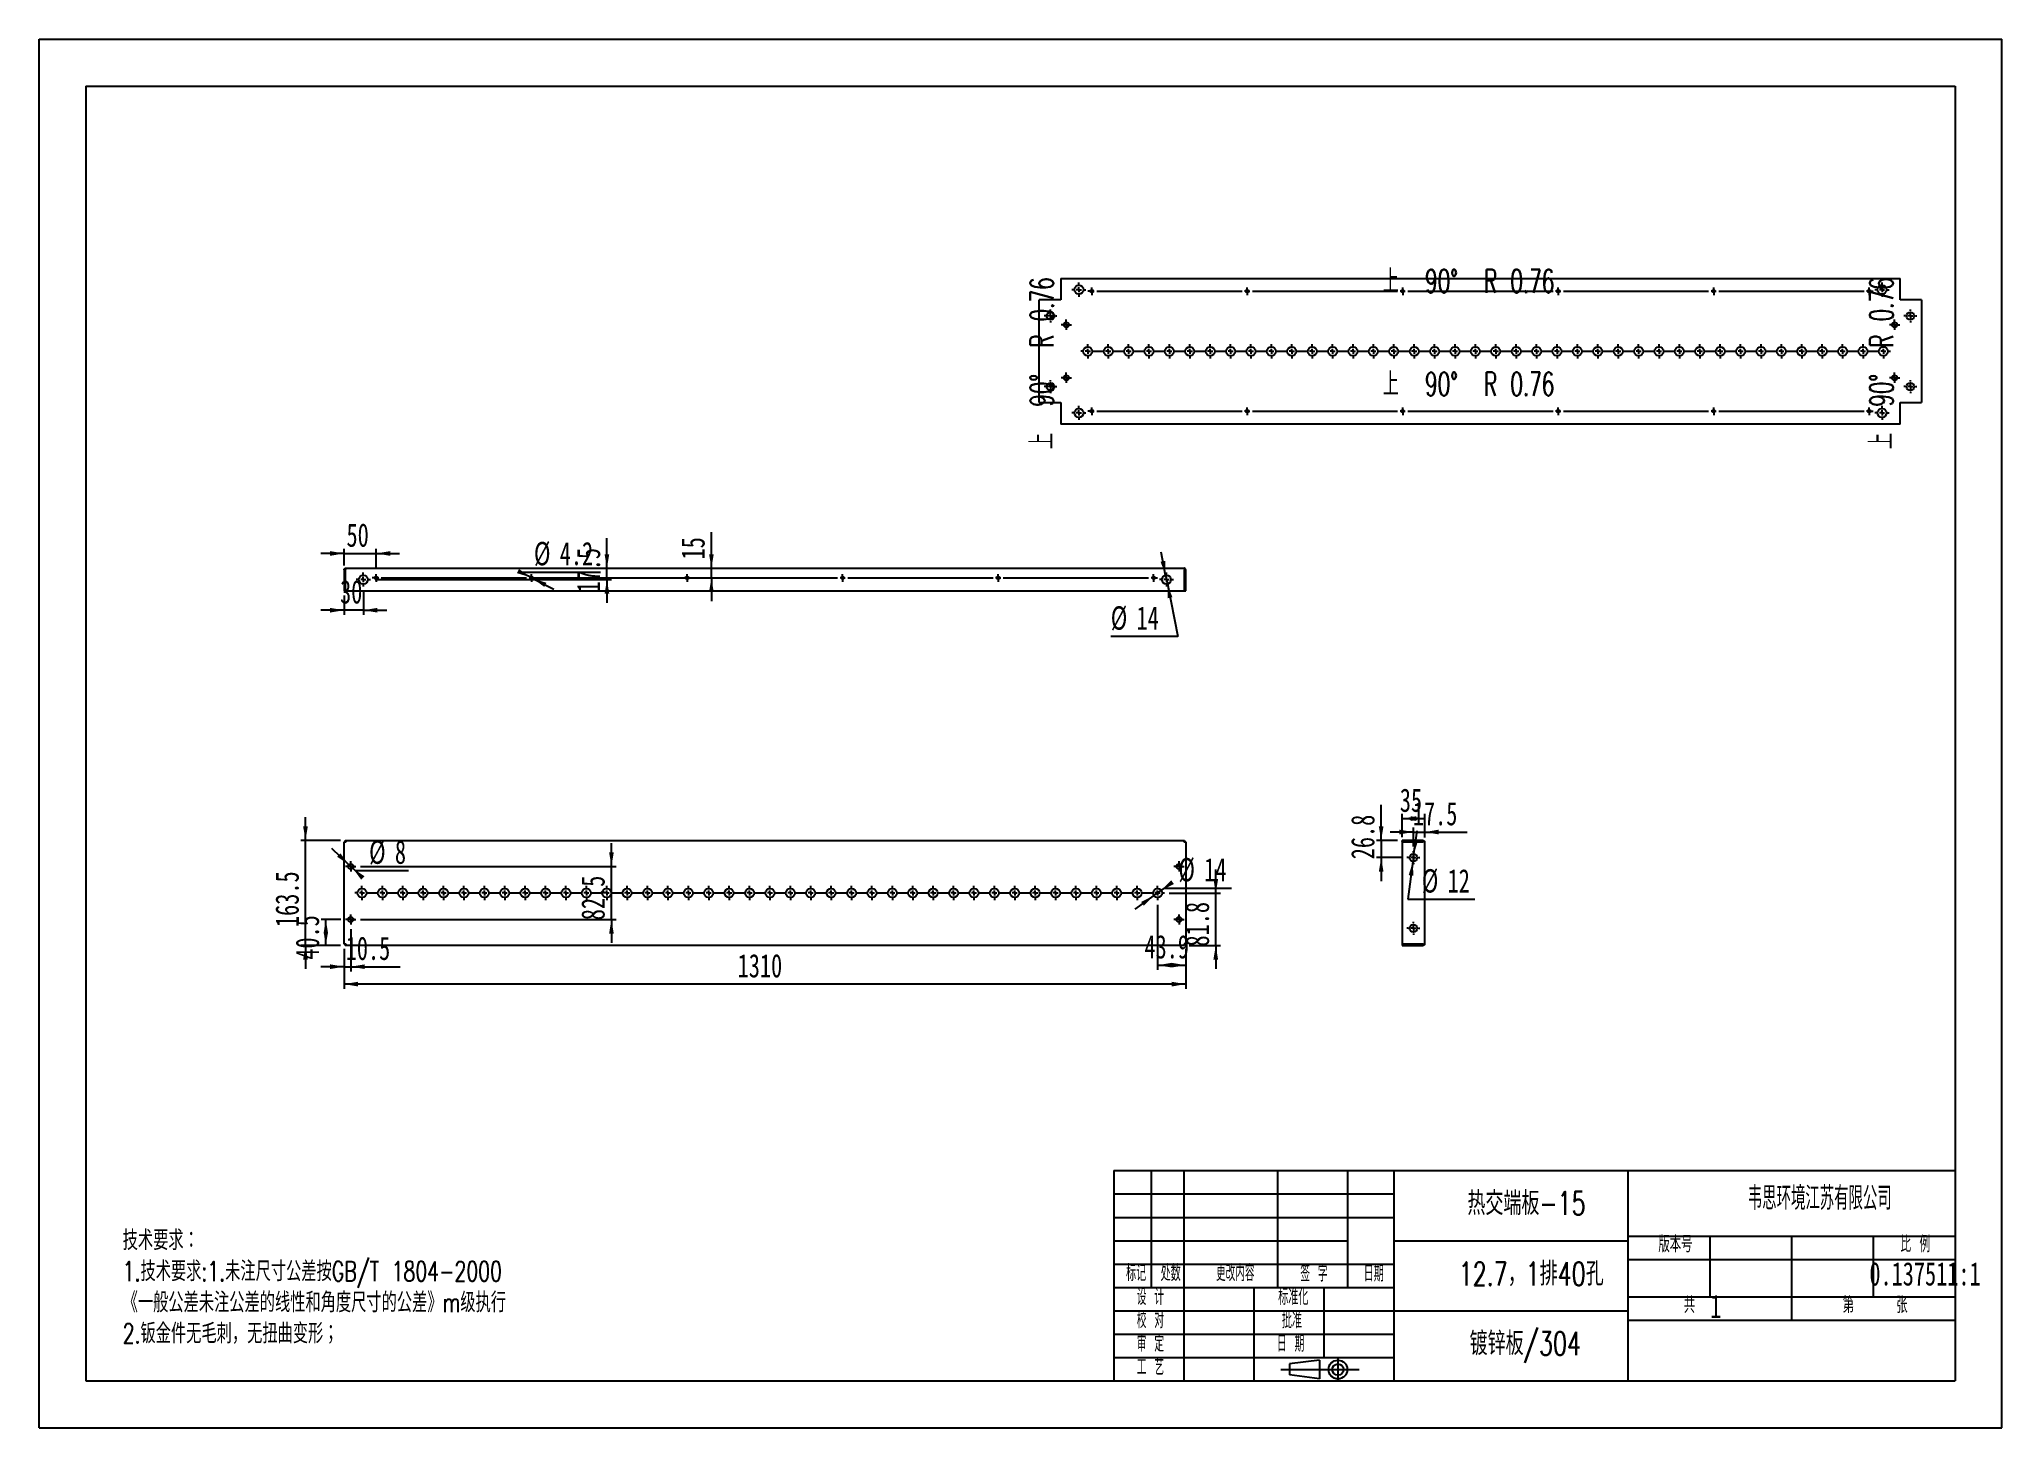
# Model space of a CAD drawing. Extents: x 0 to 3054, y 0 to 2160.
import ezdxf

# ---------------------------------------------------------------- set-up
doc = ezdxf.new("R2010")
doc.units = 0
doc.header["$LTSCALE"] = 7.27214
doc.layers.get('0').update_dxf_attribs({"linetype": 'CONTINUOUS'})
for name, color, linetype in [('粗实线', 7, 'CONTINUOUS'), ('细实线', 7, 'CONTINUOUS'), ('轮廓线层', 7, 'CONTINUOUS')]:
    doc.layers.add(name, color=color, linetype=linetype)
doc.styles.add('SLDTEXTSTYLE0', font='TXT', dxfattribs={"width": 0.7, "bigfont": 'bigfont'})
doc.styles.add('SLDTEXTSTYLE1', font='TXT', dxfattribs={"width": 0.56, "bigfont": 'bigfont'})
doc.styles.add('SLDTEXTSTYLE2', font='TXT', dxfattribs={"width": 0.49, "bigfont": 'bigfont'})
doc.styles.add('SLDTEXTSTYLE3', font='TXT', dxfattribs={"width": 0.54, "bigfont": 'bigfont'})
doc.styles.add('SLDTEXTSTYLE4', font='TXT', dxfattribs={"width": 0.63, "bigfont": 'bigfont'})
doc.styles.add('SLDTEXTSTYLE5', font='TXT', dxfattribs={"width": 0.586667, "bigfont": 'bigfont'})
doc.styles.add('SLDTEXTSTYLE6', font='TXT', dxfattribs={"width": 0.7})
doc.styles.add('SLDTEXTSTYLE7', font='TXT', dxfattribs={"width": 0.628571, "bigfont": 'bigfont'})
doc.dimstyles.new('SLDDIMSTYLE0', dxfattribs={"dimtxt": 36.360702, "dimasz": 21.816421, "dimexe": 0, "dimexo": 0.0625, "dimgap": 9.090175, "dimtad": 2, "dimdec": 1, "dimrnd": 1e-09, "dimzin": 12, "dimtxsty": 'SLDTEXTSTYLE6', "dimsah": 1, "dimcen": 0.09, "dimazin": 3, "dimtfac": 1, "dimtdec": 1, "dimtofl": 0, "dimtmove": 0, "dimatfit": 3, "dimtolj": 1, "dimtzin": 12})
doc.dimstyles.new('SLDDIMSTYLE1', dxfattribs={"dimtxt": 36.360702, "dimasz": 21.816421, "dimexe": 0, "dimexo": 0.0625, "dimgap": 9.090175, "dimtad": 2, "dimdec": 1, "dimrnd": 1e-09, "dimzin": 12, "dimtxsty": 'SLDTEXTSTYLE6', "dimsah": 1, "dimcen": 0.09, "dimazin": 3, "dimtfac": 1, "dimtdec": 1, "dimtmove": 0, "dimatfit": 3, "dimtolj": 1, "dimtzin": 12})
doc.dimstyles.new('SLDDIMSTYLE2', dxfattribs={"dimtxt": 36.360702, "dimasz": 21.816421, "dimexe": 0, "dimexo": 0.0625, "dimgap": 9.090175, "dimtad": 0, "dimtih": 1, "dimtoh": 1, "dimdec": 1, "dimrnd": 1e-09, "dimzin": 12, "dimtxsty": 'SLDTEXTSTYLE6', "dimsah": 1, "dimcen": 0, "dimazin": 3, "dimtfac": 1, "dimtdec": 1, "dimtmove": 0, "dimatfit": 3, "dimtolj": 1, "dimtzin": 12})

msp = doc.modelspace()

# ---------------------------------------------------------------- texts
at = {"color": 7, "linetype": 'CONTINUOUS', "char_height": 36.3607, "attachment_point": 2, "style": 'SLDTEXTSTYLE7'}
for insert in [(2224.47, 1801.87), (2224.47, 1641.79)]:
    msp.add_mtext('上  90°  R 0.76', dxfattribs=dict(at, insert=insert))
at = {"color": 7, "linetype": 'CONTINUOUS', "char_height": 36.3607, "attachment_point": 2, "rotation": 90, "style": 'SLDTEXTSTYLE7'}
for insert in [(1542.33, 1655.96), (2848.91, 1655.96)]:
    msp.add_mtext('上  90°  R 0.76', dxfattribs=dict(at, insert=insert))
at = {"layer": '细实线', "color": 7}
for s, insert, char_height, attachment_point, style in [('热交端板-15', (2314.72, 367.33), 36.361, 2, 'SLDTEXTSTYLE0'), ('韦思环境江苏有限公司', (2771.08, 375.3), 36.361, 2, 'SLDTEXTSTYLE1'), ('12.7，1排40孔', (2321.96, 257.6), 36.361, 2, 'SLDTEXTSTYLE0'), ('0.137511:1', (2934.86, 257.6), 36.361, 2, 'SLDTEXTSTYLE6'), ('1', (2600.6, 207.1), 36.36, 1, 'SLDTEXTSTYLE6'), ('1', (2600.6, 207.1), 36.36, 1, 'SLDTEXTSTYLE6'), ('镀锌板/304', (2312.8, 149.2), 36.361, 2, 'SLDTEXTSTYLE0')]:
    msp.add_mtext(s, dxfattribs=dict(at, insert=insert, char_height=char_height, attachment_point=attachment_point, style=style))
at = {"layer": '细实线', "attachment_point": 2}
for s, insert, char_height, style in [('版本号', (2546.42, 298.47), 25.452, 'SLDTEXTSTYLE4'), ('比 例', (2919.8, 298.47), 25.452, 'SLDTEXTSTYLE5'), ('标记', (1707.11, 253.56), 25.452, 'SLDTEXTSTYLE1'), ('处数', (1760.93, 253.56), 25.452, 'SLDTEXTSTYLE1'), ('更改内容', (1861.4, 253.56), 25.452, 'SLDTEXTSTYLE2'), ('签 字', (1983.87, 252.77), 25.452, 'SLDTEXTSTYLE3'), ('日期', (2076.87, 252.77), 25.452, 'SLDTEXTSTYLE1'), ('设 计', (1729.34, 216.41), 25.452, 'SLDTEXTSTYLE3'), ('标准化', (1951.77, 216.41), 25.452, 'SLDTEXTSTYLE1'), ('共', (2568.24, 203.74), 25.45, 'SLDTEXTSTYLE4'), ('第', (2815.68, 203.74), 25.45, 'SLDTEXTSTYLE4'), ('张', (2898.95, 203.74), 25.45, 'SLDTEXTSTYLE4'), ('张', (2898.95, 203.74), 25.45, 'SLDTEXTSTYLE4'), ('校 对', (1729.34, 180.23), 25.452, 'SLDTEXTSTYLE3'), ('批准', (1949.61, 180.23), 25.452, 'SLDTEXTSTYLE1'), ('审 定', (1729.34, 143.69), 25.452, 'SLDTEXTSTYLE3'), ('日 期', (1947.51, 143.69), 25.452, 'SLDTEXTSTYLE3'), ('工 艺', (1729.34, 107.33), 25.452, 'SLDTEXTSTYLE3')]:
    msp.add_mtext(s, dxfattribs=dict(at, insert=insert, char_height=char_height, style=style))

# ---------------------------------------------------------------- blocks, each defined once
blk = doc.blocks.new('块6')
at = {"color": 7, "linetype": 'CONTINUOUS'}
for p, q in [((925.4, 1129), (867.3, 1121.8)), ((867.3, 1121.8), (867.3, 1100)), ((925.4, 1129), (925.4, 1092.7)), ((925.4, 1092.7), (867.3, 1100))]:
    blk.add_line(p, q, dxfattribs=at)
at = {"layer": '轮廓线层', "color": 7}
for p, q in [((850.7, 1110.6), (1002.9, 1110.6)), ((961.5, 1132.1), (961.5, 1089.2))]:
    blk.add_line(p, q, dxfattribs=at)
for radius in [18.2, 10.9]:
    blk.add_circle((961.5, 1110.6), radius, dxfattribs=at)
blk = doc.blocks.new('SW_NOTE_0')
at = {"layer": '细实线', "color": 0, "attachment_point": 1, "style": 'SLDTEXTSTYLE0'}
for s, insert, char_height in [('技术要求：', (0, 39.7), 30.79), ('1.技术要求:1.未注尺寸公差按GB/T 1804-2000', (0, -8.6), 30.785), ('《一般公差未注公差的线性和角度尺寸的公差》m级执行', (0, -57), 30.785), ('2.钣金件无毛刺，无扭曲变形；', (0, -105.3), 30.785)]:
    blk.add_mtext(s, dxfattribs=dict(at, insert=insert, char_height=char_height))
blk = doc.blocks.new('_D')
at = {"layer": '细实线'}
for p, q in [((474.4, 744.8), (474.4, 682.8)), ((1784.4, 744.8), (1784.4, 682.8)), ((1784.4, 690.1), (474.4, 690.1))]:
    blk.add_line(p, q, dxfattribs=at)
for points in [[(474.4, 690.1), (496.2, 686.4), (496.2, 693.7)], [(1784.4, 690.1), (1762.5, 693.7), (1762.5, 686.4)]]:
    blk.add_solid(points, dxfattribs=at)
at = {"layer": '细实线', "insert": (1087, 736.9), "char_height": 36.36, "attachment_point": 1, "style": 'SLDTEXTSTYLE6'}
blk.add_mtext('1310', dxfattribs=at)
blk = doc.blocks.new('_D_1')
at = {"layer": '细实线'}
for p, q in [((414.4, 913.6), (414.4, 949.9)), ((469.1, 913.6), (407.1, 913.6)), ((414.4, 750.1), (414.4, 913.6)), ((469.1, 750.1), (407.1, 750.1)), ((414.4, 750.1), (414.4, 713.7))]:
    blk.add_line(p, q, dxfattribs=at)
for points in [[(414.4, 913.6), (418, 935.4), (410.7, 935.4)], [(414.4, 750.1), (410.7, 728.3), (418, 728.3)]]:
    blk.add_solid(points, dxfattribs=at)
at = {"layer": '细实线', "insert": (367.5, 778.9), "char_height": 36.36, "attachment_point": 1, "rotation": 90, "style": 'SLDTEXTSTYLE6'}
blk.add_mtext('163.5', dxfattribs=at)
blk = doc.blocks.new('_D_2')
at = {"layer": '细实线'}
for p, q in [((1740.5, 813.5), (1740.5, 712.2)), ((1784.4, 744.8), (1784.4, 712.2)), ((1740.5, 719.5), (1784.4, 719.5))]:
    blk.add_line(p, q, dxfattribs=at)
for points in [[(1740.5, 719.5), (1762.3, 715.9), (1762.3, 723.2)], [(1784.4, 719.5), (1762.5, 723.2), (1762.5, 715.9)]]:
    blk.add_solid(points, dxfattribs=at)
at = {"layer": '细实线', "insert": (1720.1, 766.4), "char_height": 36.36, "attachment_point": 1, "style": 'SLDTEXTSTYLE6'}
blk.add_mtext('43.9', dxfattribs=at)
blk = doc.blocks.new('_D_3')
at = {"layer": '细实线'}
for p, q in [((1831, 831.8), (1831, 868.2)), ((1758.7, 831.8), (1838.3, 831.8)), ((1831, 750.1), (1831, 831.8)), ((1789.7, 750.1), (1838.3, 750.1)), ((1831, 750.1), (1831, 713.7))]:
    blk.add_line(p, q, dxfattribs=at)
for points in [[(1831, 831.8), (1834.7, 853.6), (1827.4, 853.6)], [(1831, 750.1), (1827.4, 728.3), (1834.7, 728.3)]]:
    blk.add_solid(points, dxfattribs=at)
at = {"layer": '细实线', "insert": (1784.2, 748.6), "char_height": 36.36, "attachment_point": 1, "rotation": 90, "style": 'SLDTEXTSTYLE6'}
blk.add_mtext('81.8', dxfattribs=at)
blk = doc.blocks.new('_D_4')
at = {"layer": '细实线'}
for p, q in [((1734.8, 827.7), (1705.3, 806.5)), ((1734.8, 827.7), (1746.1, 835.9)), ((1746.1, 835.9), (1751.1, 839.5)), ((1751.1, 839.5), (1855.4, 839.5))]:
    blk.add_line(p, q, dxfattribs=at)
for points in [[(1734.8, 827.7), (1714.9, 817.9), (1719.2, 812)], [(1746.1, 835.9), (1766, 845.7), (1761.7, 851.6)]]:
    blk.add_solid(points, dxfattribs=at)
at = {"layer": '细实线', "char_height": 36.36, "attachment_point": 1, "style": 'SLDTEXTSTYLE6'}
for s, insert in [('%%c', (1772.9, 886.3)), ('14', (1813.1, 886.3))]:
    blk.add_mtext(s, dxfattribs=dict(at, insert=insert))
blk = doc.blocks.new('_D_5')
at = {"layer": '细实线'}
for p, q in [((890.5, 873.1), (890.5, 909.4)), ((500.1, 873.1), (897.8, 873.1)), ((890.5, 790.6), (890.5, 873.1)), ((500.1, 790.6), (897.8, 790.6)), ((890.5, 790.6), (890.5, 754.2))]:
    blk.add_line(p, q, dxfattribs=at)
for points in [[(890.5, 873.1), (894.1, 894.9), (886.9, 894.9)], [(890.5, 790.6), (886.9, 768.8), (894.1, 768.8)]]:
    blk.add_solid(points, dxfattribs=at)
at = {"layer": '细实线', "insert": (843.6, 789.5), "char_height": 36.36, "attachment_point": 1, "rotation": 90, "style": 'SLDTEXTSTYLE6'}
blk.add_mtext('82.5', dxfattribs=at)
blk = doc.blocks.new('_D_6')
at = {"layer": '细实线'}
for p, q in [((469.6, 790.6), (438.7, 790.6)), ((446, 750.1), (446, 790.6)), ((469.1, 750.1), (438.7, 750.1))]:
    blk.add_line(p, q, dxfattribs=at)
for points in [[(446, 790.6), (442.4, 768.8), (449.6, 768.8)], [(446, 750.1), (449.6, 771.9), (442.4, 771.9)]]:
    blk.add_solid(points, dxfattribs=at)
at = {"layer": '细实线', "insert": (399.1, 728), "char_height": 36.36, "attachment_point": 1, "rotation": 90, "style": 'SLDTEXTSTYLE6'}
blk.add_mtext('40.5', dxfattribs=at)
blk = doc.blocks.new('_D_7')
at = {"layer": '细实线'}
for p, q in [((484.9, 775.3), (484.9, 709.9)), ((474.4, 744.8), (474.4, 709.9)), ((474.4, 717.2), (438, 717.2)), ((474.4, 717.2), (484.9, 717.2)), ((484.9, 717.2), (561.7, 717.2))]:
    blk.add_line(p, q, dxfattribs=at)
for points in [[(474.4, 717.2), (452.5, 720.8), (452.5, 713.5)], [(484.9, 717.2), (506.7, 713.5), (506.7, 720.8)]]:
    blk.add_solid(points, dxfattribs=at)
at = {"layer": '细实线', "insert": (477, 764), "char_height": 36.36, "attachment_point": 1, "style": 'SLDTEXTSTYLE6'}
blk.add_mtext('10.5', dxfattribs=at)
blk = doc.blocks.new('_D_8')
at = {"layer": '细实线'}
for p, q in [((482, 875.8), (455.6, 900.9)), ((482, 875.8), (487.8, 870.3)), ((487.8, 870.3), (491.5, 866.7)), ((491.5, 866.7), (574.7, 866.7))]:
    blk.add_line(p, q, dxfattribs=at)
for points in [[(482, 875.8), (468.7, 893.5), (463.7, 888.2)], [(487.8, 870.3), (501, 852.6), (506.1, 857.9)]]:
    blk.add_solid(points, dxfattribs=at)
at = {"layer": '细实线', "attachment_point": 1, "style": 'SLDTEXTSTYLE6'}
for s, insert, char_height in [('%%c', (513.3, 913.6), 36.36), ('8', (553.5, 913.6), 36.4)]:
    blk.add_mtext(s, dxfattribs=dict(at, insert=insert, char_height=char_height))
blk = doc.blocks.new('SW_CENTERMARKSYMBOL_0')
at = {"layer": '细实线', "color": 0}
for p, q in [((-1214.5, 0), (-1217.5, 0)), ((-1206.5, 0), (-1210.5, 0)), ((-1206.5, 8), (-1206.5, 11)), ((-1206.5, 0), (-1206.5, 4)), ((-1206.5, 0), (-1206.5, -4)), ((-1206.5, 0), (-1202.5, 0)), ((-1198.5, 0), (-1182.75, 0)), ((-1174.75, 0), (-1178.75, 0)), ((-1174.75, 8), (-1174.75, 11)), ((-1174.75, 0), (-1174.75, 4)), ((-1174.75, 0), (-1174.75, -4)), ((-1174.75, 0), (-1170.75, 0)), ((-1166.75, 0), (-1151, 0)), ((-1143, 0), (-1147, 0)), ((-1143, 8), (-1143, 11)), ((-1143, 0), (-1143, 4)), ((-1143, 0), (-1143, -4)), ((-1143, 0), (-1139, 0)), ((-1135, 0), (-1119.25, 0)), ((-1111.25, 0), (-1115.25, 0)), ((-1111.25, 8), (-1111.25, 11)), ((-1111.25, 0), (-1111.25, 4)), ((-1111.25, 0), (-1111.25, -4)), ((-1111.25, 0), (-1107.25, 0)), ((-1103.25, 0), (-1087.5, 0)), ((-1079.5, 0), (-1083.5, 0)), ((-1079.5, 8), (-1079.5, 11)), ((-1079.5, 0), (-1079.5, 4)), ((-1079.5, 0), (-1079.5, -4)), ((-1079.5, 0), (-1075.5, 0)), ((-1071.5, 0), (-1055.75, 0)), ((-1047.75, 0), (-1051.75, 0)), ((-1047.75, 8), (-1047.75, 11)), ((-1047.75, 0), (-1047.75, 4)), ((-1047.75, 0), (-1047.75, -4)), ((-1047.75, 0), (-1043.75, 0)), ((-1039.75, 0), (-1024, 0)), ((-1016, 0), (-1020, 0)), ((-1016, 8), (-1016, 11)), ((-1016, 0), (-1016, 4)), ((-1016, 0), (-1016, -4)), ((-1016, 0), (-1012, 0)), ((-1008, 0), (-992.25, 0)), ((-984.25, 0), (-988.25, 0)), ((-984.25, 8), (-984.25, 11)), ((-984.25, 0), (-984.25, 4)), ((-984.25, 0), (-984.25, -4)), ((-984.25, 0), (-980.25, 0)), ((-976.25, 0), (-960.5, 0)), ((-952.5, 0), (-956.5, 0)), ((-952.5, 8), (-952.5, 11)), ((-952.5, 0), (-952.5, 4)), ((-952.5, 0), (-952.5, -4)), ((-952.5, 0), (-948.5, 0)), ((-944.5, 0), (-928.75, 0)), ((-920.75, 0), (-924.75, 0)), ((-920.75, 8), (-920.75, 11)), ((-920.75, 0), (-920.75, 4)), ((-920.75, 0), (-920.75, -4)), ((-920.75, 0), (-916.75, 0)), ((-912.75, 0), (-897, 0)), ((-889, 0), (-893, 0)), ((-889, 8), (-889, 11)), ((-889, 0), (-889, 4)), ((-889, 0), (-889, -4)), ((-889, 0), (-885, 0)), ((-881, 0), (-865.25, 0)), ((-857.25, 0), (-861.25, 0)), ((-857.25, 8), (-857.25, 11)), ((-857.25, 0), (-857.25, 4)), ((-857.25, 0), (-857.25, -4)), ((-857.25, 0), (-853.25, 0)), ((-849.25, 0), (-833.5, 0)), ((-825.5, 0), (-829.5, 0)), ((-825.5, 8), (-825.5, 11)), ((-825.5, 0), (-825.5, 4)), ((-825.5, 0), (-825.5, -4)), ((-825.5, 0), (-821.5, 0)), ((-817.5, 0), (-801.75, 0)), ((-793.75, 0), (-797.75, 0)), ((-793.75, 8), (-793.75, 11)), ((-793.75, 0), (-793.75, 4)), ((-793.75, 0), (-793.75, -4)), ((-793.75, 0), (-789.75, 0)), ((-785.75, 0), (-770, 0)), ((-762, 0), (-766, 0)), ((-762, 8), (-762, 11)), ((-762, 0), (-762, 4)), ((-762, 0), (-762, -4)), ((-762, 0), (-758, 0)), ((-754, 0), (-738.25, 0)), ((-730.25, 0), (-734.25, 0)), ((-730.25, 8), (-730.25, 11)), ((-730.25, 0), (-730.25, 4)), ((-730.25, 0), (-730.25, -4)), ((-730.25, 0), (-726.25, 0)), ((-722.25, 0), (-706.5, 0)), ((-698.5, 0), (-702.5, 0)), ((-698.5, 8), (-698.5, 11)), ((-698.5, 0), (-698.5, 4)), ((-698.5, 0), (-698.5, -4)), ((-698.5, 0), (-694.5, 0)), ((-690.5, 0), (-674.75, 0)), ((-666.75, 0), (-670.75, 0)), ((-666.75, 8), (-666.75, 11)), ((-666.75, 0), (-666.75, 4)), ((-666.75, 0), (-666.75, -4)), ((-666.75, 0), (-662.75, 0)), ((-658.75, 0), (-643, 0)), ((-635, 0), (-639, 0)), ((-635, 8), (-635, 11)), ((-635, 0), (-635, 4)), ((-635, 0), (-635, -4)), ((-635, 0), (-631, 0)), ((-627, 0), (-611.25, 0)), ((-603.25, 0), (-607.25, 0)), ((-603.25, 8), (-603.25, 11)), ((-603.25, 0), (-603.25, 4)), ((-603.25, 0), (-603.25, -4)), ((-603.25, 0), (-599.25, 0)), ((-595.25, 0), (-579.5, 0)), ((-571.5, 0), (-575.5, 0)), ((-571.5, 8), (-571.5, 11)), ((-571.5, 0), (-571.5, 4)), ((-571.5, 0), (-571.5, -4)), ((-571.5, 0), (-567.5, 0)), ((-563.5, 0), (-547.75, 0)), ((-539.75, 0), (-543.75, 0)), ((-539.75, 8), (-539.75, 11)), ((-539.75, 0), (-539.75, 4)), ((-539.75, 0), (-539.75, -4)), ((-539.75, 0), (-535.75, 0)), ((-531.75, 0), (-516, 0)), ((-508, 0), (-512, 0)), ((-508, 8), (-508, 11)), ((-508, 0), (-508, 4)), ((-508, 0), (-508, -4)), ((-508, 0), (-504, 0)), ((-500, 0), (-484.25, 0)), ((-476.25, 0), (-480.25, 0)), ((-476.25, 8), (-476.25, 11)), ((-476.25, 0), (-476.25, 4)), ((-476.25, 0), (-476.25, -4)), ((-476.25, 0), (-472.25, 0)), ((-468.25, 0), (-452.5, 0)), ((-444.5, 0), (-448.5, 0)), ((-444.5, 8), (-444.5, 11)), ((-444.5, 0), (-444.5, 4)), ((-444.5, 0), (-444.5, -4)), ((-444.5, 0), (-440.5, 0)), ((-436.5, 0), (-420.75, 0)), ((-412.75, 0), (-416.75, 0)), ((-412.75, 8), (-412.75, 11)), ((-412.75, 0), (-412.75, 4)), ((-412.75, 0), (-412.75, -4)), ((-412.75, 0), (-408.75, 0)), ((-404.75, 0), (-389, 0)), ((-381, 0), (-385, 0)), ((-381, 8), (-381, 11)), ((-381, 0), (-381, 4)), ((-381, 0), (-381, -4)), ((-381, 0), (-377, 0)), ((-373, 0), (-357.25, 0)), ((-349.25, 0), (-353.25, 0)), ((-349.25, 8), (-349.25, 11)), ((-349.25, 0), (-349.25, 4)), ((-349.25, 0), (-349.25, -4)), ((-349.25, 0), (-345.25, 0)), ((-341.25, 0), (-325.5, 0)), ((-317.5, 0), (-321.5, 0)), ((-317.5, 8), (-317.5, 11)), ((-317.5, 0), (-317.5, 4)), ((-317.5, 0), (-317.5, -4)), ((-317.5, 0), (-313.5, 0)), ((-309.5, 0), (-293.75, 0)), ((-285.75, 0), (-289.75, 0)), ((-285.75, 8), (-285.75, 11)), ((-285.75, 0), (-285.75, 4)), ((-285.75, 0), (-285.75, -4)), ((-285.75, 0), (-281.75, 0)), ((-277.75, 0), (-262, 0)), ((-254, 0), (-258, 0)), ((-254, 8), (-254, 11)), ((-254, 0), (-254, 4)), ((-254, 0), (-254, -4)), ((-254, 0), (-250, 0)), ((-246, 0), (-230.25, 0)), ((-222.25, 0), (-226.25, 0)), ((-222.25, 8), (-222.25, 11)), ((-222.25, 0), (-222.25, 4)), ((-222.25, 0), (-222.25, -4)), ((-222.25, 0), (-218.25, 0)), ((-214.25, 0), (-198.5, 0)), ((-190.5, 0), (-194.5, 0)), ((-190.5, 8), (-190.5, 11)), ((-190.5, 0), (-190.5, 4)), ((-190.5, 0), (-190.5, -4)), ((-190.5, 0), (-186.5, 0)), ((-182.5, 0), (-166.75, 0)), ((-158.75, 0), (-162.75, 0)), ((-158.75, 8), (-158.75, 11)), ((-158.75, 0), (-158.75, 4)), ((-158.75, 0), (-158.75, -4)), ((-158.75, 0), (-154.75, 0)), ((-150.75, 0), (-135, 0)), ((-127, 0), (-131, 0)), ((-127, 8), (-127, 11)), ((-127, 0), (-127, 4)), ((-127, 0), (-127, -4)), ((-127, 0), (-123, 0)), ((-119, 0), (-103.25, 0)), ((-95.25, 0), (-99.25, 0)), ((-95.25, 8), (-95.25, 11)), ((-95.25, 0), (-95.25, 4)), ((-95.25, 0), (-95.25, -4)), ((-95.25, 0), (-91.25, 0)), ((-87.25, 0), (-71.5, 0)), ((-63.5, 0), (-67.5, 0)), ((-63.5, 8), (-63.5, 11)), ((-63.5, 0), (-63.5, 4)), ((-63.5, 0), (-63.5, -4)), ((-63.5, 0), (-59.5, 0)), ((-55.5, 0), (-39.75, 0)), ((-31.75, 0), (-35.75, 0)), ((-31.75, 8), (-31.75, 11)), ((-31.75, 0), (-31.75, 4)), ((-31.75, 0), (-31.75, -4)), ((-31.75, 0), (-27.75, 0)), ((-23.75, 0), (-8, 0)), ((0, 0), (-4, 0)), ((0, 8), (0, 11)), ((0, 0), (0, 4)), ((0, 0), (0, -4)), ((0, 0), (4, 0)), ((8, 0), (23.75, 0)), ((31.75, 0), (27.75, 0)), ((31.75, 8), (31.75, 11)), ((31.75, 0), (31.75, 4)), ((31.75, 0), (31.75, -4)), ((31.75, 0), (35.75, 0)), ((39.75, 0), (42.75, 0)), ((-1206.5, -8), (-1206.5, -11)), ((-1174.75, -8), (-1174.75, -11)), ((-1143, -8), (-1143, -11)), ((-1111.25, -8), (-1111.25, -11)), ((-1079.5, -8), (-1079.5, -11)), ((-1047.75, -8), (-1047.75, -11)), ((-1016, -8), (-1016, -11)), ((-984.25, -8), (-984.25, -11)), ((-952.5, -8), (-952.5, -11)), ((-920.75, -8), (-920.75, -11)), ((-889, -8), (-889, -11)), ((-857.25, -8), (-857.25, -11)), ((-825.5, -8), (-825.5, -11)), ((-793.75, -8), (-793.75, -11)), ((-762, -8), (-762, -11)), ((-730.25, -8), (-730.25, -11)), ((-698.5, -8), (-698.5, -11)), ((-666.75, -8), (-666.75, -11)), ((-635, -8), (-635, -11)), ((-603.25, -8), (-603.25, -11)), ((-571.5, -8), (-571.5, -11)), ((-539.75, -8), (-539.75, -11)), ((-508, -8), (-508, -11)), ((-476.25, -8), (-476.25, -11)), ((-444.5, -8), (-444.5, -11)), ((-412.75, -8), (-412.75, -11)), ((-381, -8), (-381, -11)), ((-349.25, -8), (-349.25, -11)), ((-317.5, -8), (-317.5, -11)), ((-285.75, -8), (-285.75, -11)), ((-254, -8), (-254, -11)), ((-222.25, -8), (-222.25, -11)), ((-190.5, -8), (-190.5, -11)), ((-158.75, -8), (-158.75, -11)), ((-127, -8), (-127, -11)), ((-95.25, -8), (-95.25, -11)), ((-63.5, -8), (-63.5, -11)), ((-31.75, -8), (-31.75, -11)), ((0, -8), (0, -11)), ((31.75, -8), (31.75, -11))]:
    blk.add_line(p, q, dxfattribs=at)
blk = doc.blocks.new('SW_CENTERMARKSYMBOL_1')
at = {"layer": '细实线', "color": 0}
for p, q in [((-4, 0), (-8, 0)), ((0, 0), (-4, 0)), ((0, 4), (0, 8)), ((0, 0), (0, 4)), ((0, 0), (0, -4)), ((0, 0), (4, 0)), ((4, 0), (8, 0)), ((0, -4), (0, -8))]:
    blk.add_line(p, q, dxfattribs=at)
blk = doc.blocks.new('SW_CENTERMARKSYMBOL_2')
at = {"layer": '细实线', "color": 0}
for p, q in [((-4, 0), (-8, 0)), ((0, 0), (-4, 0)), ((0, 4), (0, 8)), ((0, 0), (0, 4)), ((0, 0), (0, -4)), ((0, 0), (4, 0)), ((4, 0), (8, 0)), ((0, -4), (0, -8))]:
    blk.add_line(p, q, dxfattribs=at)
blk = doc.blocks.new('SW_CENTERMARKSYMBOL_3')
at = {"layer": '细实线', "color": 0}
for p, q in [((-4, 0), (-8, 0)), ((0, 0), (-4, 0)), ((0, 4), (0, 8)), ((0, 0), (0, 4)), ((0, 0), (0, -4)), ((0, 0), (4, 0)), ((4, 0), (8, 0)), ((0, -4), (0, -8))]:
    blk.add_line(p, q, dxfattribs=at)
blk = doc.blocks.new('SW_CENTERMARKSYMBOL_4')
at = {"layer": '细实线', "color": 0}
for p, q in [((-4, 0), (-8, 0)), ((0, 0), (-4, 0)), ((0, 4), (0, 8)), ((0, 0), (0, 4)), ((0, 0), (0, -4)), ((0, 0), (4, 0)), ((4, 0), (8, 0)), ((0, -4), (0, -8))]:
    blk.add_line(p, q, dxfattribs=at)
blk = doc.blocks.new('_D_9')
at = {"layer": '细实线'}
for p, q in [((2121.2, 918.9), (2121.2, 954.8)), ((2121.2, 947.6), (2156.2, 947.6)), ((2156.2, 918.2), (2156.2, 954.8))]:
    blk.add_line(p, q, dxfattribs=at)
for points in [[(2121.2, 947.6), (2143, 943.9), (2143, 951.2)], [(2156.2, 947.6), (2134.3, 951.2), (2134.3, 943.9)]]:
    blk.add_solid(points, dxfattribs=at)
at = {"layer": '细实线', "insert": (2117.5, 994.4), "char_height": 36.36, "attachment_point": 1, "style": 'SLDTEXTSTYLE6'}
blk.add_mtext('35', dxfattribs=at)
blk = doc.blocks.new('_D_10')
at = {"layer": '细实线'}
for p, q in [((2138.7, 926.6), (2102.3, 926.6)), ((2138.7, 904), (2138.7, 933.9)), ((2138.7, 926.6), (2156.2, 926.6)), ((2156.2, 918.2), (2156.2, 933.9)), ((2156.2, 926.6), (2222.5, 926.6))]:
    blk.add_line(p, q, dxfattribs=at)
for points in [[(2138.7, 926.6), (2116.8, 930.3), (2116.8, 923)], [(2156.2, 926.6), (2178, 923), (2178, 930.3)]]:
    blk.add_solid(points, dxfattribs=at)
at = {"layer": '细实线', "insert": (2137.8, 973.5), "char_height": 36.36, "attachment_point": 1, "style": 'SLDTEXTSTYLE6'}
blk.add_mtext('17.5', dxfattribs=at)
blk = doc.blocks.new('_D_11')
at = {"layer": '细实线'}
for p, q in [((2088.5, 913.6), (2088.5, 969)), ((2113.9, 913.6), (2081.2, 913.6)), ((2121.4, 886.8), (2081.2, 886.8)), ((2088.5, 913.6), (2088.5, 886.8)), ((2088.5, 886.8), (2088.5, 850.4))]:
    blk.add_line(p, q, dxfattribs=at)
for points in [[(2088.5, 913.6), (2092.1, 935.4), (2084.8, 935.4)], [(2088.5, 886.8), (2084.8, 865), (2092.1, 865)]]:
    blk.add_solid(points, dxfattribs=at)
at = {"layer": '细实线', "insert": (2041.6, 884.3), "char_height": 36.36, "attachment_point": 1, "rotation": 90, "style": 'SLDTEXTSTYLE6'}
blk.add_mtext('26.8', dxfattribs=at)
blk = doc.blocks.new('_D_12')
at = {"layer": '细实线'}
for p, q in [((2139.5, 892.7), (2144.3, 928.7)), ((2139.5, 892.7), (2137.9, 880.8)), ((2137.9, 880.8), (2129.9, 822)), ((2129.9, 822), (2234.2, 822))]:
    blk.add_line(p, q, dxfattribs=at)
for points in [[(2139.5, 892.7), (2146, 913.8), (2138.8, 914.8)], [(2137.9, 880.8), (2131.3, 859.7), (2138.5, 858.7)]]:
    blk.add_solid(points, dxfattribs=at)
at = {"layer": '细实线', "char_height": 36.36, "attachment_point": 1, "style": 'SLDTEXTSTYLE6'}
for s, insert in [('%%c', (2151.7, 868.9)), ('12', (2191.9, 868.9))]:
    blk.add_mtext(s, dxfattribs=dict(at, insert=insert))
blk = doc.blocks.new('SW_CENTERMARKSYMBOL_5')
at = {"layer": '细实线', "color": 0}
for p, q in [((-8, 0), (-10, 0)), ((0, 0), (-4, 0)), ((0, 8), (0, 10)), ((0, 0), (0, 4)), ((0, 0), (0, -4)), ((0, 0), (4, 0)), ((8, 0), (10, 0)), ((0, -8), (0, -10))]:
    blk.add_line(p, q, dxfattribs=at)
blk = doc.blocks.new('SW_CENTERMARKSYMBOL_6')
at = {"layer": '细实线', "color": 0}
for p, q in [((-8, 0), (-10, 0)), ((0, 0), (-4, 0)), ((0, 8), (0, 10)), ((0, 0), (0, 4)), ((0, 0), (0, -4)), ((0, 0), (4, 0)), ((8, 0), (10, 0)), ((0, -8), (0, -10))]:
    blk.add_line(p, q, dxfattribs=at)
blk = doc.blocks.new('_D_13')
at = {"layer": '细实线'}
for p, q in [((474.4, 1360), (438, 1360)), ((474.4, 1341.5), (474.4, 1367.2)), ((474.4, 1360), (524.4, 1360)), ((524.4, 1335.3), (524.4, 1367.2)), ((524.4, 1360), (560.7, 1360))]:
    blk.add_line(p, q, dxfattribs=at)
for points in [[(474.4, 1360), (452.5, 1363.6), (452.5, 1356.3)], [(524.4, 1360), (546.2, 1356.3), (546.2, 1363.6)]]:
    blk.add_solid(points, dxfattribs=at)
at = {"layer": '细实线', "insert": (478.2, 1406.8), "char_height": 36.36, "attachment_point": 1, "style": 'SLDTEXTSTYLE6'}
blk.add_mtext('50', dxfattribs=at)
blk = doc.blocks.new('_D_14')
at = {"layer": '细实线'}
for p, q in [((474.4, 1294.6), (474.4, 1264.4)), ((504.4, 1301.1), (504.4, 1264.4)), ((474.4, 1271.7), (438, 1271.7)), ((504.4, 1271.7), (474.4, 1271.7)), ((504.4, 1271.7), (540.7, 1271.7))]:
    blk.add_line(p, q, dxfattribs=at)
for points in [[(474.4, 1271.7), (452.5, 1275.3), (452.5, 1268)], [(504.4, 1271.7), (526.2, 1268), (526.2, 1275.3)]]:
    blk.add_solid(points, dxfattribs=at)
at = {"layer": '细实线', "insert": (468.2, 1318.5), "char_height": 36.36, "attachment_point": 1, "style": 'SLDTEXTSTYLE6'}
blk.add_mtext('30', dxfattribs=at)
blk = doc.blocks.new('_D_15')
at = {"layer": '细实线'}
for p, q in [((1046.1, 1336.9), (1046.1, 1393)), ((767.5, 1321.9), (1053.4, 1321.9)), ((1046.1, 1321.9), (1046.1, 1336.9)), ((1046.1, 1321.9), (1046.1, 1285.6))]:
    blk.add_line(p, q, dxfattribs=at)
for points in [[(1046.1, 1336.9), (1049.7, 1358.7), (1042.5, 1358.7)], [(1046.1, 1321.9), (1042.5, 1300.1), (1049.7, 1300.1)]]:
    blk.add_solid(points, dxfattribs=at)
at = {"layer": '细实线', "insert": (999.2, 1350.7), "char_height": 36.36, "attachment_point": 1, "rotation": 90, "style": 'SLDTEXTSTYLE6'}
blk.add_mtext('15', dxfattribs=at)
blk = doc.blocks.new('_D_16')
at = {"layer": '细实线'}
for p, q in [((883.5, 1336.9), (883.5, 1383.9)), ((522.6, 1319.4), (890.8, 1319.4)), ((883.5, 1319.4), (883.5, 1336.9)), ((883.5, 1319.4), (883.5, 1283.1))]:
    blk.add_line(p, q, dxfattribs=at)
for points in [[(883.5, 1336.9), (887.1, 1358.7), (879.9, 1358.7)], [(883.5, 1319.4), (879.9, 1297.6), (887.1, 1297.6)]]:
    blk.add_solid(points, dxfattribs=at)
at = {"layer": '细实线', "insert": (836.6, 1299.2), "char_height": 36.36, "attachment_point": 1, "rotation": 90, "style": 'SLDTEXTSTYLE6'}
blk.add_mtext('17.5', dxfattribs=at)
blk = doc.blocks.new('_D_17')
at = {"layer": '细实线'}
for p, q in [((1753, 1326.3), (1745.9, 1361.9)), ((1753, 1326.3), (1755.7, 1312.5)), ((1755.7, 1312.5), (1771.9, 1230.9)), ((1771.9, 1230.9), (1667.6, 1230.9))]:
    blk.add_line(p, q, dxfattribs=at)
for points in [[(1753, 1326.3), (1752.3, 1348.4), (1745.2, 1347)], [(1755.7, 1312.5), (1756.4, 1290.4), (1763.5, 1291.9)]]:
    blk.add_solid(points, dxfattribs=at)
at = {"layer": '细实线', "char_height": 36.36, "attachment_point": 1, "style": 'SLDTEXTSTYLE6'}
for s, insert in [('%%c', (1667.6, 1277.8)), ('14', (1707.8, 1277.8))]:
    blk.add_mtext(s, dxfattribs=dict(at, insert=insert))
blk = doc.blocks.new('_D_18')
at = {"layer": '细实线'}
for p, q in [((764.5, 1322.9), (748.1, 1331.1)), ((748.1, 1331.1), (873.6, 1331.1)), ((768.2, 1321), (764.5, 1322.9)), ((768.2, 1321), (800.7, 1304.6))]:
    blk.add_line(p, q, dxfattribs=at)
for points in [[(764.5, 1322.9), (746.6, 1335.9), (743.4, 1329.4)], [(768.2, 1321), (786.1, 1307.9), (789.4, 1314.4)]]:
    blk.add_solid(points, dxfattribs=at)
at = {"layer": '细实线', "char_height": 36.36, "attachment_point": 1, "style": 'SLDTEXTSTYLE6'}
for s, insert in [('%%c', (769.9, 1378)), ('4.2', (810.1, 1378))]:
    blk.add_mtext(s, dxfattribs=dict(at, insert=insert))
blk = doc.blocks.new('SW_CENTERMARKSYMBOL_7')
at = {"layer": '细实线', "color": 0}
for p, q in [((-8, 0), (-11, 0)), ((0, 0), (-4, 0)), ((0, 8), (0, 11)), ((0, 0), (0, 4)), ((0, 0), (0, -4)), ((0, 0), (4, 0)), ((8, 0), (11, 0)), ((0, -8), (0, -11))]:
    blk.add_line(p, q, dxfattribs=at)
blk = doc.blocks.new('SW_CENTERMARKSYMBOL_8')
at = {"layer": '细实线', "color": 0}
for p, q in [((-8, 0), (-11, 0)), ((0, 0), (-4, 0)), ((0, 8), (0, 11)), ((0, 0), (0, 4)), ((0, 0), (0, -4)), ((0, 0), (4, 0)), ((8, 0), (11, 0)), ((0, -8), (0, -11))]:
    blk.add_line(p, q, dxfattribs=at)
blk = doc.blocks.new('SW_CENTERMARKSYMBOL_9')
at = {"layer": '细实线', "color": 0}
for p, q in [((-246, 0), (-248.1, 0)), ((-242, 0), (-246, 0)), ((-242, 4), (-242, 6.1)), ((-242, 0), (-242, 4)), ((-242, 0), (-242, -4)), ((-242, 0), (-238, 0)), ((-234, 0), (-8, 0)), ((0, 0), (-4, 0)), ((0, 4), (0, 6.1)), ((0, 0), (0, 4)), ((0, 0), (0, -4)), ((0, 0), (4, 0)), ((8, 0), (234, 0)), ((242, 0), (238, 0)), ((242, 4), (242, 6.1)), ((242, 0), (242, 4)), ((242, 0), (242, -4)), ((242, 0), (246, 0)), ((250, 0), (476, 0)), ((484, 0), (480, 0)), ((484, 4), (484, 6.1)), ((484, 0), (484, 4)), ((484, 0), (484, -4)), ((484, 0), (488, 0)), ((492, 0), (718, 0)), ((726, 0), (722, 0)), ((726, 4), (726, 6.1)), ((726, 0), (726, 4)), ((726, 0), (726, -4)), ((726, 0), (730, 0)), ((734, 0), (960, 0)), ((968, 0), (964, 0)), ((968, 4), (968, 6.1)), ((968, 0), (968, 4)), ((968, 0), (968, -4)), ((968, 0), (972, 0)), ((972, 0), (974.1, 0)), ((-242, -4), (-242, -6.1)), ((0, -4), (0, -6.1)), ((242, -4), (242, -6.1)), ((484, -4), (484, -6.1)), ((726, -4), (726, -6.1)), ((968, -4), (968, -6.1))]:
    blk.add_line(p, q, dxfattribs=at)
blk = doc.blocks.new('SW_CENTERMARKSYMBOL_10')
at = {"layer": '细实线', "color": 0}
for p, q in [((-39.75, 0), (-42.75, 0)), ((-31.75, 0), (-35.75, 0)), ((-31.75, 8), (-31.75, 11)), ((-31.75, 0), (-31.75, 4)), ((-31.75, 0), (-31.75, -4)), ((-31.75, 0), (-27.75, 0)), ((-23.75, 0), (-8, 0)), ((0, 0), (-4, 0)), ((0, 8), (0, 11)), ((0, 0), (0, 4)), ((0, 0), (0, -4)), ((0, 0), (4, 0)), ((8, 0), (23.75, 0)), ((31.75, 0), (27.75, 0)), ((31.75, 8), (31.75, 11)), ((31.75, 0), (31.75, 4)), ((31.75, 0), (31.75, -4)), ((31.75, 0), (35.75, 0)), ((39.75, 0), (55.5, 0)), ((63.5, 0), (59.5, 0)), ((63.5, 8), (63.5, 11)), ((63.5, 0), (63.5, 4)), ((63.5, 0), (63.5, -4)), ((63.5, 0), (67.5, 0)), ((71.5, 0), (87.25, 0)), ((95.25, 0), (91.25, 0)), ((95.25, 8), (95.25, 11)), ((95.25, 0), (95.25, 4)), ((95.25, 0), (95.25, -4)), ((95.25, 0), (99.25, 0)), ((103.25, 0), (119, 0)), ((127, 0), (123, 0)), ((127, 8), (127, 11)), ((127, 0), (127, 4)), ((127, 0), (127, -4)), ((127, 0), (131, 0)), ((135, 0), (150.75, 0)), ((158.75, 0), (154.75, 0)), ((158.75, 8), (158.75, 11)), ((158.75, 0), (158.75, 4)), ((158.75, 0), (158.75, -4)), ((158.75, 0), (162.75, 0)), ((166.75, 0), (182.5, 0)), ((190.5, 0), (186.5, 0)), ((190.5, 8), (190.5, 11)), ((190.5, 0), (190.5, 4)), ((190.5, 0), (190.5, -4)), ((190.5, 0), (194.5, 0)), ((198.5, 0), (214.25, 0)), ((222.25, 0), (218.25, 0)), ((222.25, 8), (222.25, 11)), ((222.25, 0), (222.25, 4)), ((222.25, 0), (222.25, -4)), ((222.25, 0), (226.25, 0)), ((230.25, 0), (246, 0)), ((254, 0), (250, 0)), ((254, 8), (254, 11)), ((254, 0), (254, 4)), ((254, 0), (254, -4)), ((254, 0), (258, 0)), ((262, 0), (277.75, 0)), ((285.75, 0), (281.75, 0)), ((285.75, 8), (285.75, 11)), ((285.75, 0), (285.75, 4)), ((285.75, 0), (285.75, -4)), ((285.75, 0), (289.75, 0)), ((293.75, 0), (309.5, 0)), ((317.5, 0), (313.5, 0)), ((317.5, 8), (317.5, 11)), ((317.5, 0), (317.5, 4)), ((317.5, 0), (317.5, -4)), ((317.5, 0), (321.5, 0)), ((325.5, 0), (341.25, 0)), ((349.25, 0), (345.25, 0)), ((349.25, 8), (349.25, 11)), ((349.25, 0), (349.25, 4)), ((349.25, 0), (349.25, -4)), ((349.25, 0), (353.25, 0)), ((357.25, 0), (373, 0)), ((381, 0), (377, 0)), ((381, 8), (381, 11)), ((381, 0), (381, 4)), ((381, 0), (381, -4)), ((381, 0), (385, 0)), ((389, 0), (404.75, 0)), ((412.75, 0), (408.75, 0)), ((412.75, 8), (412.75, 11)), ((412.75, 0), (412.75, 4)), ((412.75, 0), (412.75, -4)), ((412.75, 0), (416.75, 0)), ((420.75, 0), (436.5, 0)), ((444.5, 0), (440.5, 0)), ((444.5, 8), (444.5, 11)), ((444.5, 0), (444.5, 4)), ((444.5, 0), (444.5, -4)), ((444.5, 0), (448.5, 0)), ((452.5, 0), (468.25, 0)), ((476.25, 0), (472.25, 0)), ((476.25, 8), (476.25, 11)), ((476.25, 0), (476.25, 4)), ((476.25, 0), (476.25, -4)), ((476.25, 0), (480.25, 0)), ((484.25, 0), (500, 0)), ((508, 0), (504, 0)), ((508, 8), (508, 11)), ((508, 0), (508, 4)), ((508, 0), (508, -4)), ((508, 0), (512, 0)), ((516, 0), (531.75, 0)), ((539.75, 0), (535.75, 0)), ((539.75, 8), (539.75, 11)), ((539.75, 0), (539.75, 4)), ((539.75, 0), (539.75, -4)), ((539.75, 0), (543.75, 0)), ((547.75, 0), (563.5, 0)), ((571.5, 0), (567.5, 0)), ((571.5, 8), (571.5, 11)), ((571.5, 0), (571.5, 4)), ((571.5, 0), (571.5, -4)), ((571.5, 0), (575.5, 0)), ((579.5, 0), (595.25, 0)), ((603.25, 0), (599.25, 0)), ((603.25, 8), (603.25, 11)), ((603.25, 0), (603.25, 4)), ((603.25, 0), (603.25, -4)), ((603.25, 0), (607.25, 0)), ((611.25, 0), (627, 0)), ((635, 0), (631, 0)), ((635, 8), (635, 11)), ((635, 0), (635, 4)), ((635, 0), (635, -4)), ((635, 0), (639, 0)), ((643, 0), (658.75, 0)), ((666.75, 0), (662.75, 0)), ((666.75, 8), (666.75, 11)), ((666.75, 0), (666.75, 4)), ((666.75, 0), (666.75, -4)), ((666.75, 0), (670.75, 0)), ((674.75, 0), (690.5, 0)), ((698.5, 0), (694.5, 0)), ((698.5, 8), (698.5, 11)), ((698.5, 0), (698.5, 4)), ((698.5, 0), (698.5, -4)), ((698.5, 0), (702.5, 0)), ((706.5, 0), (722.25, 0)), ((730.25, 0), (726.25, 0)), ((730.25, 8), (730.25, 11)), ((730.25, 0), (730.25, 4)), ((730.25, 0), (730.25, -4)), ((730.25, 0), (734.25, 0)), ((738.25, 0), (754, 0)), ((762, 0), (758, 0)), ((762, 8), (762, 11)), ((762, 0), (762, 4)), ((762, 0), (762, -4)), ((762, 0), (766, 0)), ((770, 0), (785.75, 0)), ((793.75, 0), (789.75, 0)), ((793.75, 8), (793.75, 11)), ((793.75, 0), (793.75, 4)), ((793.75, 0), (793.75, -4)), ((793.75, 0), (797.75, 0)), ((801.75, 0), (817.5, 0)), ((825.5, 0), (821.5, 0)), ((825.5, 8), (825.5, 11)), ((825.5, 0), (825.5, 4)), ((825.5, 0), (825.5, -4)), ((825.5, 0), (829.5, 0)), ((833.5, 0), (849.25, 0)), ((857.25, 0), (853.25, 0)), ((857.25, 8), (857.25, 11)), ((857.25, 0), (857.25, 4)), ((857.25, 0), (857.25, -4)), ((857.25, 0), (861.25, 0)), ((865.25, 0), (881, 0)), ((889, 0), (885, 0)), ((889, 8), (889, 11)), ((889, 0), (889, 4)), ((889, 0), (889, -4)), ((889, 0), (893, 0)), ((897, 0), (912.75, 0)), ((920.75, 0), (916.75, 0)), ((920.75, 8), (920.75, 11)), ((920.75, 0), (920.75, 4)), ((920.75, 0), (920.75, -4)), ((920.75, 0), (924.75, 0)), ((928.75, 0), (944.5, 0)), ((952.5, 0), (948.5, 0)), ((952.5, 8), (952.5, 11)), ((952.5, 0), (952.5, 4)), ((952.5, 0), (952.5, -4)), ((952.5, 0), (956.5, 0)), ((960.5, 0), (976.25, 0)), ((984.25, 0), (980.25, 0)), ((984.25, 8), (984.25, 11)), ((984.25, 0), (984.25, 4)), ((984.25, 0), (984.25, -4)), ((984.25, 0), (988.25, 0)), ((992.25, 0), (1008, 0)), ((1016, 0), (1012, 0)), ((1016, 8), (1016, 11)), ((1016, 0), (1016, 4)), ((1016, 0), (1016, -4)), ((1016, 0), (1020, 0)), ((1024, 0), (1039.75, 0)), ((1047.75, 0), (1043.75, 0)), ((1047.75, 8), (1047.75, 11)), ((1047.75, 0), (1047.75, 4)), ((1047.75, 0), (1047.75, -4)), ((1047.75, 0), (1051.75, 0)), ((1055.75, 0), (1071.5, 0)), ((1079.5, 0), (1075.5, 0)), ((1079.5, 8), (1079.5, 11)), ((1079.5, 0), (1079.5, 4)), ((1079.5, 0), (1079.5, -4)), ((1079.5, 0), (1083.5, 0)), ((1087.5, 0), (1103.25, 0)), ((1111.25, 0), (1107.25, 0)), ((1111.25, 8), (1111.25, 11)), ((1111.25, 0), (1111.25, 4)), ((1111.25, 0), (1111.25, -4)), ((1111.25, 0), (1115.25, 0)), ((1119.25, 0), (1135, 0)), ((1143, 0), (1139, 0)), ((1143, 8), (1143, 11)), ((1143, 0), (1143, 4)), ((1143, 0), (1143, -4)), ((1143, 0), (1147, 0)), ((1151, 0), (1166.75, 0)), ((1174.75, 0), (1170.75, 0)), ((1174.75, 8), (1174.75, 11)), ((1174.75, 0), (1174.75, 4)), ((1174.75, 0), (1174.75, -4)), ((1174.75, 0), (1178.75, 0)), ((1182.75, 0), (1198.5, 0)), ((1206.5, 0), (1202.5, 0)), ((1206.5, 8), (1206.5, 11)), ((1206.5, 0), (1206.5, 4)), ((1206.5, 0), (1206.5, -4)), ((1206.5, 0), (1210.5, 0)), ((1214.5, 0), (1217.5, 0)), ((-31.75, -8), (-31.75, -11)), ((0, -8), (0, -11)), ((31.75, -8), (31.75, -11)), ((63.5, -8), (63.5, -11)), ((95.25, -8), (95.25, -11)), ((127, -8), (127, -11)), ((158.75, -8), (158.75, -11)), ((190.5, -8), (190.5, -11)), ((222.25, -8), (222.25, -11)), ((254, -8), (254, -11)), ((285.75, -8), (285.75, -11)), ((317.5, -8), (317.5, -11)), ((349.25, -8), (349.25, -11)), ((381, -8), (381, -11)), ((412.75, -8), (412.75, -11)), ((444.5, -8), (444.5, -11)), ((476.25, -8), (476.25, -11)), ((508, -8), (508, -11)), ((539.75, -8), (539.75, -11)), ((571.5, -8), (571.5, -11)), ((603.25, -8), (603.25, -11)), ((635, -8), (635, -11)), ((666.75, -8), (666.75, -11)), ((698.5, -8), (698.5, -11)), ((730.25, -8), (730.25, -11)), ((762, -8), (762, -11)), ((793.75, -8), (793.75, -11)), ((825.5, -8), (825.5, -11)), ((857.25, -8), (857.25, -11)), ((889, -8), (889, -11)), ((920.75, -8), (920.75, -11)), ((952.5, -8), (952.5, -11)), ((984.25, -8), (984.25, -11)), ((1016, -8), (1016, -11)), ((1047.75, -8), (1047.75, -11)), ((1079.5, -8), (1079.5, -11)), ((1111.25, -8), (1111.25, -11)), ((1143, -8), (1143, -11)), ((1174.75, -8), (1174.75, -11)), ((1206.5, -8), (1206.5, -11))]:
    blk.add_line(p, q, dxfattribs=at)
blk = doc.blocks.new('SW_CENTERMARKSYMBOL_11')
at = {"layer": '细实线', "color": 0}
for p, q in [((-4, 0), (-8, 0)), ((0, 0), (-4, 0)), ((0, 4), (0, 8)), ((0, 0), (0, 4)), ((0, 0), (0, -4)), ((0, 0), (4, 0)), ((4, 0), (8, 0)), ((0, -4), (0, -8))]:
    blk.add_line(p, q, dxfattribs=at)
blk = doc.blocks.new('SW_CENTERMARKSYMBOL_12')
at = {"layer": '细实线', "color": 0}
for p, q in [((-4, 0), (-8, 0)), ((0, 0), (-4, 0)), ((0, 4), (0, 8)), ((0, 0), (0, 4)), ((0, 0), (0, -4)), ((0, 0), (4, 0)), ((4, 0), (8, 0)), ((0, -4), (0, -8))]:
    blk.add_line(p, q, dxfattribs=at)
blk = doc.blocks.new('SW_CENTERMARKSYMBOL_13')
at = {"layer": '细实线', "color": 0}
for p, q in [((-4, 0), (-8, 0)), ((0, 0), (-4, 0)), ((0, 4), (0, 8)), ((0, 0), (0, 4)), ((0, 0), (0, -4)), ((0, 0), (4, 0)), ((4, 0), (8, 0)), ((0, -4), (0, -8))]:
    blk.add_line(p, q, dxfattribs=at)
blk = doc.blocks.new('SW_CENTERMARKSYMBOL_14')
at = {"layer": '细实线', "color": 0}
for p, q in [((-4, 0), (-8, 0)), ((0, 0), (-4, 0)), ((0, 4), (0, 8)), ((0, 0), (0, 4)), ((0, 0), (0, -4)), ((0, 0), (4, 0)), ((4, 0), (8, 0)), ((0, -4), (0, -8))]:
    blk.add_line(p, q, dxfattribs=at)
blk = doc.blocks.new('SW_CENTERMARKSYMBOL_15')
at = {"layer": '细实线', "color": 0}
for p, q in [((-8, 0), (-10, 0)), ((0, 0), (-4, 0)), ((0, 8), (0, 10)), ((0, 0), (0, 4)), ((0, 0), (0, -4)), ((0, 0), (4, 0)), ((8, 0), (10, 0)), ((0, -8), (0, -10))]:
    blk.add_line(p, q, dxfattribs=at)
blk = doc.blocks.new('SW_CENTERMARKSYMBOL_16')
at = {"layer": '细实线', "color": 0}
for p, q in [((-8, 0), (-10, 0)), ((0, 0), (-4, 0)), ((0, 8), (0, 10)), ((0, 0), (0, 4)), ((0, 0), (0, -4)), ((0, 0), (4, 0)), ((8, 0), (10, 0)), ((0, -8), (0, -10))]:
    blk.add_line(p, q, dxfattribs=at)
blk = doc.blocks.new('SW_CENTERMARKSYMBOL_17')
at = {"layer": '细实线', "color": 0}
for p, q in [((-8, 0), (-11, 0)), ((0, 0), (-4, 0)), ((0, 8), (0, 11)), ((0, 0), (0, 4)), ((0, 0), (0, -4)), ((0, 0), (4, 0)), ((8, 0), (11, 0)), ((0, -8), (0, -11))]:
    blk.add_line(p, q, dxfattribs=at)
blk = doc.blocks.new('SW_CENTERMARKSYMBOL_18')
at = {"layer": '细实线', "color": 0}
for p, q in [((-8, 0), (-11, 0)), ((0, 0), (-4, 0)), ((0, 8), (0, 11)), ((0, 0), (0, 4)), ((0, 0), (0, -4)), ((0, 0), (4, 0)), ((8, 0), (11, 0)), ((0, -8), (0, -11))]:
    blk.add_line(p, q, dxfattribs=at)
blk = doc.blocks.new('SW_CENTERMARKSYMBOL_19')
at = {"layer": '细实线', "color": 0}
for p, q in [((-972, 0), (-974.1, 0)), ((-968, 0), (-972, 0)), ((-968, 4), (-968, 6.1)), ((-968, 0), (-968, 4)), ((-968, 0), (-968, -4)), ((-968, 0), (-964, 0)), ((-960, 0), (-734, 0)), ((-726, 0), (-730, 0)), ((-726, 4), (-726, 6.1)), ((-726, 0), (-726, 4)), ((-726, 0), (-726, -4)), ((-726, 0), (-722, 0)), ((-718, 0), (-492, 0)), ((-484, 0), (-488, 0)), ((-484, 4), (-484, 6.1)), ((-484, 0), (-484, 4)), ((-484, 0), (-484, -4)), ((-484, 0), (-480, 0)), ((-476, 0), (-250, 0)), ((-242, 0), (-246, 0)), ((-242, 4), (-242, 6.1)), ((-242, 0), (-242, 4)), ((-242, 0), (-242, -4)), ((-242, 0), (-238, 0)), ((-234, 0), (-8, 0)), ((0, 0), (-4, 0)), ((0, 4), (0, 6.1)), ((0, 0), (0, 4)), ((0, 0), (0, -4)), ((0, 0), (4, 0)), ((8, 0), (234, 0)), ((242, 0), (238, 0)), ((242, 4), (242, 6.1)), ((242, 0), (242, 4)), ((242, 0), (242, -4)), ((242, 0), (246, 0)), ((246, 0), (248.1, 0)), ((-968, -4), (-968, -6.1)), ((-726, -4), (-726, -6.1)), ((-484, -4), (-484, -6.1)), ((-242, -4), (-242, -6.1)), ((0, -4), (0, -6.1)), ((242, -4), (242, -6.1))]:
    blk.add_line(p, q, dxfattribs=at)
blk = doc.blocks.new('SW_CENTERMARKSYMBOL_20')
at = {"layer": '细实线', "color": 0}
for p, q in [((-8, 0), (-10, 0)), ((0, 0), (-4, 0)), ((0, 8), (0, 10)), ((0, 0), (0, 4)), ((0, 0), (0, -4)), ((0, 0), (4, 0)), ((8, 0), (10, 0)), ((0, -8), (0, -10))]:
    blk.add_line(p, q, dxfattribs=at)
blk = doc.blocks.new('SW_CENTERMARKSYMBOL_21')
at = {"layer": '细实线', "color": 0}
for p, q in [((-8, 0), (-10, 0)), ((0, 0), (-4, 0)), ((0, 8), (0, 10)), ((0, 0), (0, 4)), ((0, 0), (0, -4)), ((0, 0), (4, 0)), ((8, 0), (10, 0)), ((0, -8), (0, -10))]:
    blk.add_line(p, q, dxfattribs=at)
blk = doc.blocks.new('SW_CENTERMARKSYMBOL_22')
at = {"layer": '细实线', "color": 0}
for p, q in [((-8, 0), (-11, 0)), ((0, 0), (-4, 0)), ((0, 8), (0, 11)), ((0, 0), (0, 4)), ((0, 0), (0, -4)), ((0, 0), (4, 0)), ((8, 0), (11, 0)), ((0, -8), (0, -11))]:
    blk.add_line(p, q, dxfattribs=at)
blk = doc.blocks.new('SW_CENTERMARKSYMBOL_23')
at = {"layer": '细实线', "color": 0}
for p, q in [((-8, 0), (-11, 0)), ((0, 0), (-4, 0)), ((0, 8), (0, 11)), ((0, 0), (0, 4)), ((0, 0), (0, -4)), ((0, 0), (4, 0)), ((8, 0), (11, 0)), ((0, -8), (0, -11))]:
    blk.add_line(p, q, dxfattribs=at)
blk = doc.blocks.new('SW_CENTERMARKSYMBOL_24')
at = {"layer": '细实线', "color": 0}
for p, q in [((-972, 0), (-974.1, 0)), ((-968, 0), (-972, 0)), ((-968, 4), (-968, 6.1)), ((-968, 0), (-968, 4)), ((-968, 0), (-968, -4)), ((-968, 0), (-964, 0)), ((-960, 0), (-734, 0)), ((-726, 0), (-730, 0)), ((-726, 4), (-726, 6.1)), ((-726, 0), (-726, 4)), ((-726, 0), (-726, -4)), ((-726, 0), (-722, 0)), ((-718, 0), (-492, 0)), ((-484, 0), (-488, 0)), ((-484, 4), (-484, 6.1)), ((-484, 0), (-484, 4)), ((-484, 0), (-484, -4)), ((-484, 0), (-480, 0)), ((-476, 0), (-250, 0)), ((-242, 0), (-246, 0)), ((-242, 4), (-242, 6.1)), ((-242, 0), (-242, 4)), ((-242, 0), (-242, -4)), ((-242, 0), (-238, 0)), ((-234, 0), (-8, 0)), ((0, 0), (-4, 0)), ((0, 4), (0, 6.1)), ((0, 0), (0, 4)), ((0, 0), (0, -4)), ((0, 0), (4, 0)), ((8, 0), (234, 0)), ((242, 0), (238, 0)), ((242, 4), (242, 6.1)), ((242, 0), (242, 4)), ((242, 0), (242, -4)), ((242, 0), (246, 0)), ((246, 0), (248.1, 0)), ((-968, -4), (-968, -6.1)), ((-726, -4), (-726, -6.1)), ((-484, -4), (-484, -6.1)), ((-242, -4), (-242, -6.1)), ((0, -4), (0, -6.1)), ((242, -4), (242, -6.1))]:
    blk.add_line(p, q, dxfattribs=at)

# ---------------------------------------------------------------- dimensions: what is measured, and where the dimension line sits
at = {"layer": '细实线'}
for base, p1, p2, dimstyle, picture, middle in [((524.36, 1359.96), (474.36, 1334.25), (524.36, 1328.01), 'SLDDIMSTYLE1', '_D_13', (499.36, 1359.96)), ((474.36, 1271.68), (504.36, 1308.41), (474.36, 1301.91), 'SLDDIMSTYLE1', '_D_14', (489.36, 1271.68)), ((2156.16, 947.56), (2121.16, 911.6), (2156.16, 910.91), 'SLDDIMSTYLE0', '_D_9', (2138.66, 947.56)), ((2156.16, 926.64), (2138.66, 896.77), (2156.16, 910.91), 'SLDDIMSTYLE1', '_D_10', (2180.17, 926.64)), ((1784.36, 719.52), (1740.46, 820.82), (1784.36, 752.04), 'SLDDIMSTYLE0', '_D_2', (1762.41, 719.52)), ((484.86, 717.16), (474.36, 752.04), (484.86, 782.57), 'SLDDIMSTYLE1', '_D_7', (519.35, 717.16)), ((474.36, 690.06), (1784.36, 752.04), (474.36, 752.04), 'SLDDIMSTYLE0', '_D', (1129.36, 690.06))]:
    dim = msp.add_linear_dim(base=base, p1=p1, p2=p2, dimstyle=dimstyle, dxfattribs=at)
    dim.commit()
    dim.dimension.update_dxf_attribs({"geometry": picture, "text_midpoint": middle, "dimtype": 160})
for base, p1, p2, dimstyle, picture, middle in [((1046.09, 1336.91), (760.26, 1321.91), (477.02, 1336.91), 'SLDDIMSTYLE1', '_D_15', (1046.09, 1371.85)), ((883.49, 1336.91), (515.36, 1319.41), (477.02, 1336.91), 'SLDDIMSTYLE1', '_D_16', (883.49, 1341.53)), ((2088.47, 886.77), (2121.16, 913.57), (2128.66, 886.77), 'SLDDIMSTYLE1', '_D_11', (2088.47, 926.64)), ((414.35, 913.57), (476.33, 750.07), (476.33, 913.57), 'SLDDIMSTYLE1', '_D_1', (414.35, 831.82)), ((890.49, 873.07), (492.86, 790.57), (492.86, 873.07), 'SLDDIMSTYLE1', '_D_5', (890.49, 831.82)), ((1831.0462459, 831.81653724), (1782.38802987, 750.06653724), (1751.45874055, 831.81653724), 'SLDDIMSTYLE1', '_D_3', (1831.0462459, 790.94153724)), ((445.99, 790.57), (476.33, 750.07), (476.86, 790.57), 'SLDDIMSTYLE0', '_D_6', (445.99, 770.32))]:
    dim = msp.add_linear_dim(base=base, p1=p1, p2=p2, angle=90, dimstyle=dimstyle, dxfattribs=at)
    dim.commit()
    dim.dimension.update_dxf_attribs({"geometry": picture, "text_midpoint": middle, "dimtype": 160})
for p1, p2, picture, middle in [((764.48, 1322.86), (768.24, 1320.97), '_D_18', (821.73, 1355.9)), ((1755.72, 1312.55), (1753, 1326.28), '_D_17', (1708.85, 1255.7)), ((2137.86, 880.82), (2139.47, 892.71), '_D_12', (2192.97, 846.78)), ((487.76, 870.31), (481.96, 875.82), '_D_8', (544.01, 891.53)), ((1746.14, 835.91), (1734.78, 827.73), '_D_4', (1814.15, 864.25))]:
    dim = msp.add_diameter_dim_2p(p1=p1, p2=p2, dimstyle='SLDDIMSTYLE2', dxfattribs=at)
    dim.commit()
    dim.dimension.update_dxf_attribs({"geometry": picture, "text_midpoint": middle, "dimtype": 163})

# ---------------------------------------------------------------- linework, layer by layer
at = {"color": 7, "linetype": 'CONTINUOUS'}
for p, q in [((1589.95, 1787.8), (1589.95, 1754.25)), ((1589.95, 1787.8), (2896.01, 1787.8)), ((2896.01, 1754.25), (2896.01, 1787.8)), ((1556.4, 1594.69), (1556.4, 1754.25)), ((1589.95, 1754.25), (1556.4, 1754.25)), ((2929.56, 1754.25), (2896.01, 1754.25)), ((2929.56, 1754.25), (2929.56, 1594.69)), ((1556.4, 1594.69), (1589.95, 1594.69)), ((1589.95, 1594.69), (1589.95, 1561.14)), ((2896.01, 1594.69), (2929.56, 1594.69)), ((2896.01, 1561.14), (2896.01, 1594.69)), ((2896.01, 1561.14), (1589.95, 1561.14)), ((474.36, 1334.25), (474.36, 1301.91)), ((476.26, 1334.25), (474.36, 1334.25)), ((476.26, 1334.25), (476.26, 1301.91)), ((476.33, 1301.91), (476.33, 1334.25)), ((477.02, 1336.91), (1781.7, 1336.91)), ((1782.39, 1334.25), (1782.39, 1301.91)), ((1782.46, 1334.25), (1784.36, 1334.25)), ((1782.46, 1301.91), (1782.46, 1334.25)), ((1784.36, 1301.91), (1784.36, 1334.25)), ((476.26, 1301.91), (474.36, 1301.91)), ((476.33, 1301.91), (1782.39, 1301.91)), ((1782.46, 1301.91), (1784.36, 1301.91)), ((476.26, 911.6), (474.36, 911.6)), ((474.36, 752.04), (474.36, 911.6)), ((476.33, 911.67), (476.33, 913.57)), ((476.33, 913.57), (1782.39, 913.57)), ((1782.39, 911.67), (1782.39, 913.57)), ((1782.46, 911.6), (1784.36, 911.6)), ((1784.36, 911.6), (1784.36, 752.04)), ((2121.16, 911.67), (2121.16, 913.57)), ((2153.5, 913.57), (2121.16, 913.57)), ((2153.5, 911.67), (2121.16, 911.67)), ((2121.16, 911.6), (2121.16, 752.04)), ((2121.16, 911.6), (2153.5, 911.6)), ((2153.5, 911.67), (2153.5, 913.57)), ((2156.16, 910.91), (2156.16, 752.73)), ((476.26, 752.04), (474.36, 752.04)), ((476.33, 751.97), (476.33, 750.07)), ((1782.39, 750.07), (476.33, 750.07)), ((1782.39, 751.97), (1782.39, 750.07)), ((1782.46, 752.04), (1784.36, 752.04)), ((2153.5, 752.04), (2121.16, 752.04)), ((2121.16, 751.97), (2121.16, 750.07)), ((2121.16, 751.97), (2153.5, 751.97)), ((2121.16, 750.07), (2153.5, 750.07)), ((2153.5, 751.97), (2153.5, 750.07))]:
    msp.add_line(p, q, dxfattribs=at)
for centre, radius in [((1617.98, 1770.3), 7), ((2867.98, 1770.3), 7), ((1637.98, 1767.8), 2.1), ((1879.98, 1767.8), 2.1), ((2121.98, 1767.8), 2.1), ((2363.98, 1767.8), 2.1), ((2605.98, 1767.8), 2.1), ((2847.98, 1767.8), 2.1), ((1573.9, 1729.42), 6), ((1598.48, 1715.72), 4), ((2887.48, 1715.72), 4), ((2912.06, 1729.42), 6), ((1631.88, 1674.47), 7), ((1663.63, 1674.47), 7), ((1695.38, 1674.47), 7), ((1727.13, 1674.47), 7), ((1758.88, 1674.47), 7), ((1790.63, 1674.47), 7), ((1822.38, 1674.47), 7), ((1854.13, 1674.47), 7), ((1885.88, 1674.47), 7), ((1917.63, 1674.47), 7), ((1949.38, 1674.47), 7), ((1981.13, 1674.47), 7), ((2012.88, 1674.47), 7), ((2044.63, 1674.47), 7), ((2076.38, 1674.47), 7), ((2108.13, 1674.47), 7), ((2139.88, 1674.47), 7), ((2171.63, 1674.47), 7), ((2203.38, 1674.47), 7), ((2235.13, 1674.47), 7), ((2266.88, 1674.47), 7), ((2298.63, 1674.47), 7), ((2330.38, 1674.47), 7), ((2362.13, 1674.47), 7), ((2393.88, 1674.47), 7), ((2425.63, 1674.47), 7), ((2457.38, 1674.47), 7), ((2489.13, 1674.47), 7), ((2520.88, 1674.47), 7), ((2552.63, 1674.47), 7), ((2584.38, 1674.47), 7), ((2616.13, 1674.47), 7), ((2647.88, 1674.47), 7), ((2679.63, 1674.47), 7), ((2711.38, 1674.47), 7), ((2743.13, 1674.47), 7), ((2774.88, 1674.47), 7), ((2806.63, 1674.47), 7), ((2838.38, 1674.47), 7), ((2870.13, 1674.47), 7), ((1573.9, 1619.52), 6), ((1598.48, 1633.22), 4), ((2887.48, 1633.22), 4), ((2912.06, 1619.52), 6), ((1617.98, 1578.64), 7), ((1637.98, 1581.14), 2.1), ((1879.98, 1581.14), 2.1), ((2121.98, 1581.14), 2.1), ((2363.98, 1581.14), 2.1), ((2605.98, 1581.14), 2.1), ((2847.98, 1581.14), 2.1), ((2867.98, 1578.64), 7), ((504.36, 1319.41), 7), ((524.36, 1321.91), 2.1), ((766.36, 1321.91), 2.1), ((1008.36, 1321.91), 2.1), ((1250.36, 1321.91), 2.1), ((1492.36, 1321.91), 2.1), ((1734.36, 1321.91), 2.1), ((1754.36, 1319.41), 7), ((2138.66, 886.77), 6), ((484.86, 873.07), 4), ((1773.86, 873.07), 4), ((502.21, 831.82), 7), ((533.96, 831.82), 7), ((565.71, 831.82), 7), ((597.46, 831.82), 7), ((629.21, 831.82), 7), ((660.96, 831.82), 7), ((692.71, 831.82), 7), ((724.46, 831.82), 7), ((756.21, 831.82), 7), ((787.96, 831.82), 7), ((819.71, 831.82), 7), ((851.46, 831.82), 7), ((883.21, 831.82), 7), ((914.96, 831.82), 7), ((946.71, 831.82), 7), ((978.46, 831.82), 7), ((1010.21, 831.82), 7), ((1041.96, 831.82), 7), ((1073.71, 831.82), 7), ((1105.46, 831.82), 7), ((1137.21, 831.82), 7), ((1168.96, 831.82), 7), ((1200.71, 831.82), 7), ((1232.46, 831.82), 7), ((1264.21, 831.82), 7), ((1295.96, 831.82), 7), ((1327.71, 831.82), 7), ((1359.46, 831.82), 7), ((1391.21, 831.82), 7), ((1422.96, 831.82), 7), ((1454.71, 831.82), 7), ((1486.46, 831.82), 7), ((1518.21, 831.82), 7), ((1549.96, 831.82), 7), ((1581.71, 831.82), 7), ((1613.46, 831.82), 7), ((1645.21, 831.82), 7), ((1676.96, 831.82), 7), ((1708.71, 831.82), 7), ((1740.46, 831.82), 7), ((484.86, 790.57), 4), ((1773.86, 790.57), 4), ((2138.66, 776.87), 6)]:
    msp.add_circle(centre, radius, dxfattribs=at)
for points, knots in [([(474.36, 1334.25), (474.36, 1334.6), (474.43, 1334.95), (474.69, 1335.59), (474.89, 1335.89), (475.38, 1336.38), (475.68, 1336.58), (476.32, 1336.84), (476.67, 1336.91), (477.02, 1336.91)], [0, 0, 0, 0, 0.25, 0.25, 0.5, 0.5, 0.75, 0.75, 1, 1, 1, 1]), ([(476.26, 1334.25), (476.27, 1334.35), (476.28, 1334.51), (476.37, 1334.63), (476.4, 1334.67)], [0, 0, 0, 0, 0.6645413, 1, 1, 1, 1]), ([(477.02, 1336.91), (476.96, 1336.91), (476.9, 1336.84), (476.79, 1336.58), (476.73, 1336.38), (476.62, 1335.89), (476.56, 1335.59), (476.44, 1334.95), (476.39, 1334.6), (476.33, 1334.25)], [0, 0, 0, 0, 0.25, 0.25, 0.5, 0.5, 0.75, 0.75, 1, 1, 1, 1]), ([(1781.7, 1336.91), (1781.76, 1336.91), (1781.81, 1336.84), (1781.93, 1336.58), (1781.99, 1336.38), (1782.1, 1335.89), (1782.16, 1335.59), (1782.27, 1334.95), (1782.33, 1334.6), (1782.39, 1334.25)], [0, 0, 0, 0, 0.25, 0.25, 0.5, 0.5, 0.75, 0.75, 1, 1, 1, 1]), ([(1784.36, 1334.25), (1784.36, 1334.6), (1784.29, 1334.95), (1784.02, 1335.59), (1783.83, 1335.89), (1783.33, 1336.38), (1783.04, 1336.58), (1782.39, 1336.84), (1782.05, 1336.91), (1781.7, 1336.91)], [0, 0, 0, 0, 0.25, 0.25, 0.5, 0.5, 0.75, 0.75, 1, 1, 1, 1]), ([(1782.46, 1334.25), (1782.45, 1334.35), (1782.44, 1334.51), (1782.35, 1334.63), (1782.32, 1334.67)], [0, 0, 0, 0, 0.6645413, 1, 1, 1, 1]), ([(477.02, 910.91), (476.67, 910.96), (476.32, 911.02), (475.68, 911.14), (475.38, 911.19), (474.89, 911.31), (474.69, 911.37), (474.43, 911.48), (474.36, 911.54), (474.36, 911.6)], [0, 0, 0, 0, 0.25, 0.25, 0.5, 0.5, 0.75, 0.75, 1, 1, 1, 1]), ([(477.02, 910.91), (476.92, 910.96), (476.82, 911.02), (476.64, 911.14), (476.55, 911.19), (476.41, 911.31), (476.35, 911.37), (476.28, 911.48), (476.26, 911.54), (476.26, 911.6)], [0, 0, 0, 0, 0.25, 0.25, 0.5, 0.5, 0.75, 0.75, 1, 1, 1, 1]), ([(476.33, 913.57), (476.39, 913.57), (476.44, 913.5), (476.56, 913.23), (476.62, 913.03), (476.73, 912.54), (476.79, 912.25), (476.9, 911.6), (476.96, 911.25), (477.02, 910.91)], [0, 0, 0, 0, 0.25, 0.25, 0.5, 0.5, 0.75, 0.75, 1, 1, 1, 1]), ([(476.33, 911.67), (476.39, 911.67), (476.44, 911.65), (476.56, 911.57), (476.62, 911.51), (476.73, 911.37), (476.79, 911.29), (476.9, 911.11), (476.96, 911.01), (477.02, 910.91)], [0, 0, 0, 0, 0.25, 0.25, 0.5, 0.5, 0.75, 0.75, 1, 1, 1, 1]), ([(1781.7, 910.91), (1781.76, 911.25), (1781.81, 911.6), (1781.93, 912.25), (1781.99, 912.54), (1782.1, 913.03), (1782.16, 913.23), (1782.27, 913.5), (1782.33, 913.57), (1782.39, 913.57)], [0, 0, 0, 0, 0.25, 0.25, 0.5, 0.5, 0.75, 0.75, 1, 1, 1, 1]), ([(1781.7, 910.91), (1781.76, 911.01), (1781.81, 911.11), (1781.93, 911.29), (1781.99, 911.37), (1782.1, 911.51), (1782.16, 911.57), (1782.27, 911.65), (1782.33, 911.67), (1782.39, 911.67)], [0, 0, 0, 0, 0.25, 0.25, 0.5, 0.5, 0.75, 0.75, 1, 1, 1, 1]), ([(1784.36, 911.6), (1784.36, 911.54), (1784.29, 911.48), (1784.02, 911.37), (1783.83, 911.31), (1783.33, 911.19), (1783.04, 911.14), (1782.39, 911.02), (1782.05, 910.96), (1781.7, 910.91)], [0, 0, 0, 0, 0.25, 0.25, 0.5, 0.5, 0.75, 0.75, 1, 1, 1, 1]), ([(1782.46, 911.6), (1782.46, 911.54), (1782.44, 911.48), (1782.36, 911.37), (1782.31, 911.31), (1782.17, 911.19), (1782.08, 911.14), (1781.9, 911.02), (1781.8, 910.96), (1781.7, 910.91)], [0, 0, 0, 0, 0.25, 0.25, 0.5, 0.5, 0.75, 0.75, 1, 1, 1, 1]), ([(2153.5, 913.57), (2153.85, 913.57), (2154.2, 913.5), (2154.84, 913.23), (2155.14, 913.03), (2155.63, 912.54), (2155.83, 912.25), (2156.09, 911.6), (2156.16, 911.25), (2156.16, 910.91)], [0, 0, 0, 0, 0.25, 0.25, 0.5, 0.5, 0.75, 0.75, 1, 1, 1, 1]), ([(2153.5, 911.67), (2153.6, 911.66), (2153.76, 911.65), (2153.88, 911.56), (2153.92, 911.53)], [0, 0, 0, 0, 0.6645413, 1, 1, 1, 1]), ([(2156.16, 910.91), (2156.16, 910.96), (2156.09, 911.02), (2155.83, 911.14), (2155.63, 911.19), (2155.14, 911.31), (2154.84, 911.37), (2154.2, 911.48), (2153.85, 911.54), (2153.5, 911.6)], [0, 0, 0, 0, 0.25, 0.25, 0.5, 0.5, 0.75, 0.75, 1, 1, 1, 1]), ([(474.36, 752.04), (474.36, 752.09), (474.43, 752.15), (474.69, 752.27), (474.89, 752.32), (475.38, 752.44), (475.68, 752.5), (476.32, 752.61), (476.67, 752.67), (477.02, 752.73)], [0, 0, 0, 0, 0.25, 0.25, 0.5, 0.5, 0.75, 0.75, 1, 1, 1, 1]), ([(476.26, 752.04), (476.26, 752.09), (476.28, 752.15), (476.35, 752.27), (476.41, 752.32), (476.55, 752.44), (476.64, 752.5), (476.82, 752.61), (476.92, 752.67), (477.02, 752.73)], [0, 0, 0, 0, 0.25, 0.25, 0.5, 0.5, 0.75, 0.75, 1, 1, 1, 1]), ([(477.02, 752.73), (476.96, 752.38), (476.9, 752.03), (476.79, 751.39), (476.73, 751.09), (476.62, 750.6), (476.56, 750.4), (476.44, 750.14), (476.39, 750.07), (476.33, 750.07)], [0, 0, 0, 0, 0.25, 0.25, 0.5, 0.5, 0.75, 0.75, 1, 1, 1, 1]), ([(477.02, 752.73), (476.96, 752.63), (476.9, 752.53), (476.79, 752.34), (476.73, 752.26), (476.62, 752.12), (476.56, 752.06), (476.44, 751.99), (476.39, 751.97), (476.33, 751.97)], [0, 0, 0, 0, 0.25, 0.25, 0.5, 0.5, 0.75, 0.75, 1, 1, 1, 1]), ([(1784.36, 752.04), (1784.36, 752.09), (1784.29, 752.15), (1784.02, 752.27), (1783.83, 752.32), (1783.33, 752.44), (1783.04, 752.5), (1782.39, 752.61), (1782.05, 752.67), (1781.7, 752.73)], [0, 0, 0, 0, 0.25, 0.25, 0.5, 0.5, 0.75, 0.75, 1, 1, 1, 1]), ([(1782.46, 752.04), (1782.46, 752.15), (1782.38, 752.27), (1782.1, 752.5), (1781.9, 752.61), (1781.7, 752.73)], [0, 0, 0, 0, 0.5, 0.5, 1, 1, 1, 1]), ([(1781.7, 752.73), (1781.76, 752.38), (1781.81, 752.03), (1781.93, 751.39), (1781.99, 751.09), (1782.1, 750.6), (1782.16, 750.4), (1782.27, 750.14), (1782.33, 750.07), (1782.39, 750.07)], [0, 0, 0, 0, 0.25, 0.25, 0.5, 0.5, 0.75, 0.75, 1, 1, 1, 1]), ([(1781.7, 752.73), (1781.81, 752.53), (1781.93, 752.33), (1782.16, 752.05), (1782.27, 751.97), (1782.39, 751.97)], [0, 0, 0, 0, 0.5, 0.5, 1, 1, 1, 1]), ([(2153.5, 752.04), (2153.85, 752.09), (2154.2, 752.15), (2154.84, 752.27), (2155.14, 752.32), (2155.63, 752.44), (2155.83, 752.5), (2156.09, 752.61), (2156.16, 752.67), (2156.16, 752.73)], [0, 0, 0, 0, 0.25, 0.25, 0.5, 0.5, 0.75, 0.75, 1, 1, 1, 1]), ([(2156.16, 752.73), (2156.16, 752.38), (2156.09, 752.03), (2155.83, 751.39), (2155.63, 751.09), (2155.14, 750.6), (2154.84, 750.4), (2154.2, 750.14), (2153.85, 750.07), (2153.5, 750.07)], [0, 0, 0, 0, 0.25, 0.25, 0.5, 0.5, 0.75, 0.75, 1, 1, 1, 1]), ([(2153.92, 752.11), (2153.88, 752.08), (2153.76, 751.99), (2153.6, 751.97), (2153.5, 751.97)], [0, 0, 0, 0, 0.3354587, 1, 1, 1, 1])]:
    msp.add_open_spline(points, degree=3, knots=knots, dxfattribs=at)
at = {"layer": '粗实线'}
for p, q in [((72.72, 2087.1), (2981.58, 2087.1)), ((72.72, 2087.1), (72.72, 72.72)), ((2981.58, 2087.1), (2981.58, 72.72)), ((2108.92, 290.89), (2472.53, 290.89)), ((2108.92, 181.8), (2472.53, 181.8)), ((72.72, 72.72), (2981.58, 72.72))]:
    msp.add_line(p, q, dxfattribs=at)
at = {"layer": '粗实线', "color": 7}
for p, q in [((1672.59, 399.97), (2981.58, 399.97)), ((1672.59, 399.97), (1672.59, 72.72)), ((1730.77, 218.16), (1730.77, 399.97)), ((1781.67, 72.72), (1781.67, 399.97)), ((1927.12, 399.97), (1927.12, 218.16)), ((2036.2, 399.97), (2036.2, 218.16)), ((2108.92, 72.72), (2108.92, 399.97)), ((2472.53, 399.97), (2472.53, 72.72)), ((2981.58, 399.97), (2981.58, 72.72)), ((2472.53, 298.16), (2981.58, 298.16)), ((2599.79, 298.16), (2599.79, 203.62)), ((2727.05, 298.16), (2727.05, 203.62)), ((2854.32, 298.16), (2854.32, 203.62)), ((2472.53, 261.8), (2981.58, 261.8)), ((1672.59, 218.16), (2108.92, 218.16)), ((1890.76, 72.72), (1890.76, 218.16)), ((1999.84, 109.08), (1999.84, 218.16)), ((2472.53, 203.62), (2981.58, 203.62)), ((2727.05, 203.62), (2727.05, 167.26)), ((2472.53, 167.26), (2981.58, 167.26)), ((1672.59, 72.72), (2108.92, 72.72)), ((2108.92, 72.72), (2981.58, 72.72))]:
    msp.add_line(p, q, dxfattribs=at)
at = {"layer": '细实线'}
for p, q in [((0, 0), (0, 2159.83)), ((0, 2159.83), (3054.3, 2159.83)), ((3054.3, 0), (3054.3, 2159.83)), ((1672.59, 290.89), (2036.2, 290.89)), ((1672.59, 181.8), (1999.84, 181.8)), ((1999.84, 181.8), (2108.92, 181.8)), ((0, 0), (3054.3, 0))]:
    msp.add_line(p, q, dxfattribs=at)
at = {"layer": '细实线', "color": 7}
for p, q in [((1672.59, 363.61), (2108.92, 363.61)), ((1672.59, 327.25), (2108.92, 327.25)), ((1672.59, 290.89), (2036.2, 290.89)), ((1672.59, 254.52), (2108.92, 254.52)), ((1672.59, 181.8), (1999.84, 181.8)), ((1672.59, 145.44), (2108.92, 145.44)), ((1672.59, 109.08), (2108.92, 109.08))]:
    msp.add_line(p, q, dxfattribs=at)

# ---------------------------------------------------------------- block references
at = {"layer": '细实线'}
for name, p in [('SW_CENTERMARKSYMBOL_18', (1617.98, 1770.3)), ('SW_CENTERMARKSYMBOL_19', (2605.98, 1767.8)), ('SW_CENTERMARKSYMBOL_17', (2867.98, 1770.3)), ('SW_CENTERMARKSYMBOL_16', (1573.9, 1729.42)), ('SW_CENTERMARKSYMBOL_13', (1598.48, 1715.72)), ('SW_CENTERMARKSYMBOL_14', (2887.48, 1715.72)), ('SW_CENTERMARKSYMBOL_21', (2912.06, 1729.42)), ('SW_CENTERMARKSYMBOL_10', (1663.63, 1674.47)), ('SW_CENTERMARKSYMBOL_15', (1573.9, 1619.52)), ('SW_CENTERMARKSYMBOL_12', (1598.48, 1633.22)), ('SW_CENTERMARKSYMBOL_11', (2887.48, 1633.22)), ('SW_CENTERMARKSYMBOL_20', (2912.06, 1619.52)), ('SW_CENTERMARKSYMBOL_23', (1617.98, 1578.64)), ('SW_CENTERMARKSYMBOL_22', (2867.98, 1578.64)), ('SW_CENTERMARKSYMBOL_24', (2605.98, 1581.14)), ('SW_CENTERMARKSYMBOL_7', (504.36, 1319.41)), ('SW_CENTERMARKSYMBOL_9', (766.36, 1321.91)), ('SW_CENTERMARKSYMBOL_8', (1754.36, 1319.41)), ('SW_CENTERMARKSYMBOL_6', (2138.66, 886.77)), ('SW_CENTERMARKSYMBOL_4', (484.86, 873.07)), ('SW_CENTERMARKSYMBOL_3', (1773.86, 873.07)), ('SW_CENTERMARKSYMBOL_0', (1708.71, 831.82)), ('SW_CENTERMARKSYMBOL_1', (484.86, 790.57)), ('SW_CENTERMARKSYMBOL_2', (1773.86, 790.57)), ('SW_CENTERMARKSYMBOL_5', (2138.66, 776.87)), ('SW_NOTE_0', (129.84, 267.41))]:
    msp.add_blockref(name, p, dxfattribs=at)
at = {"layer": '细实线', "xscale": 0.8, "yscale": 0.8, "zscale": 0.8}
msp.add_blockref('块6', (1251.98, -797.91), dxfattribs=at)

msp.set_redraw_order([(e.dxf.handle, doc.entitydb.next_handle()) for e in msp.query("TEXT MTEXT ATTDEF DIMENSION ARC_DIMENSION")])  # texts and dimensions are drawn at this point

doc.saveas('drawing.dxf')
